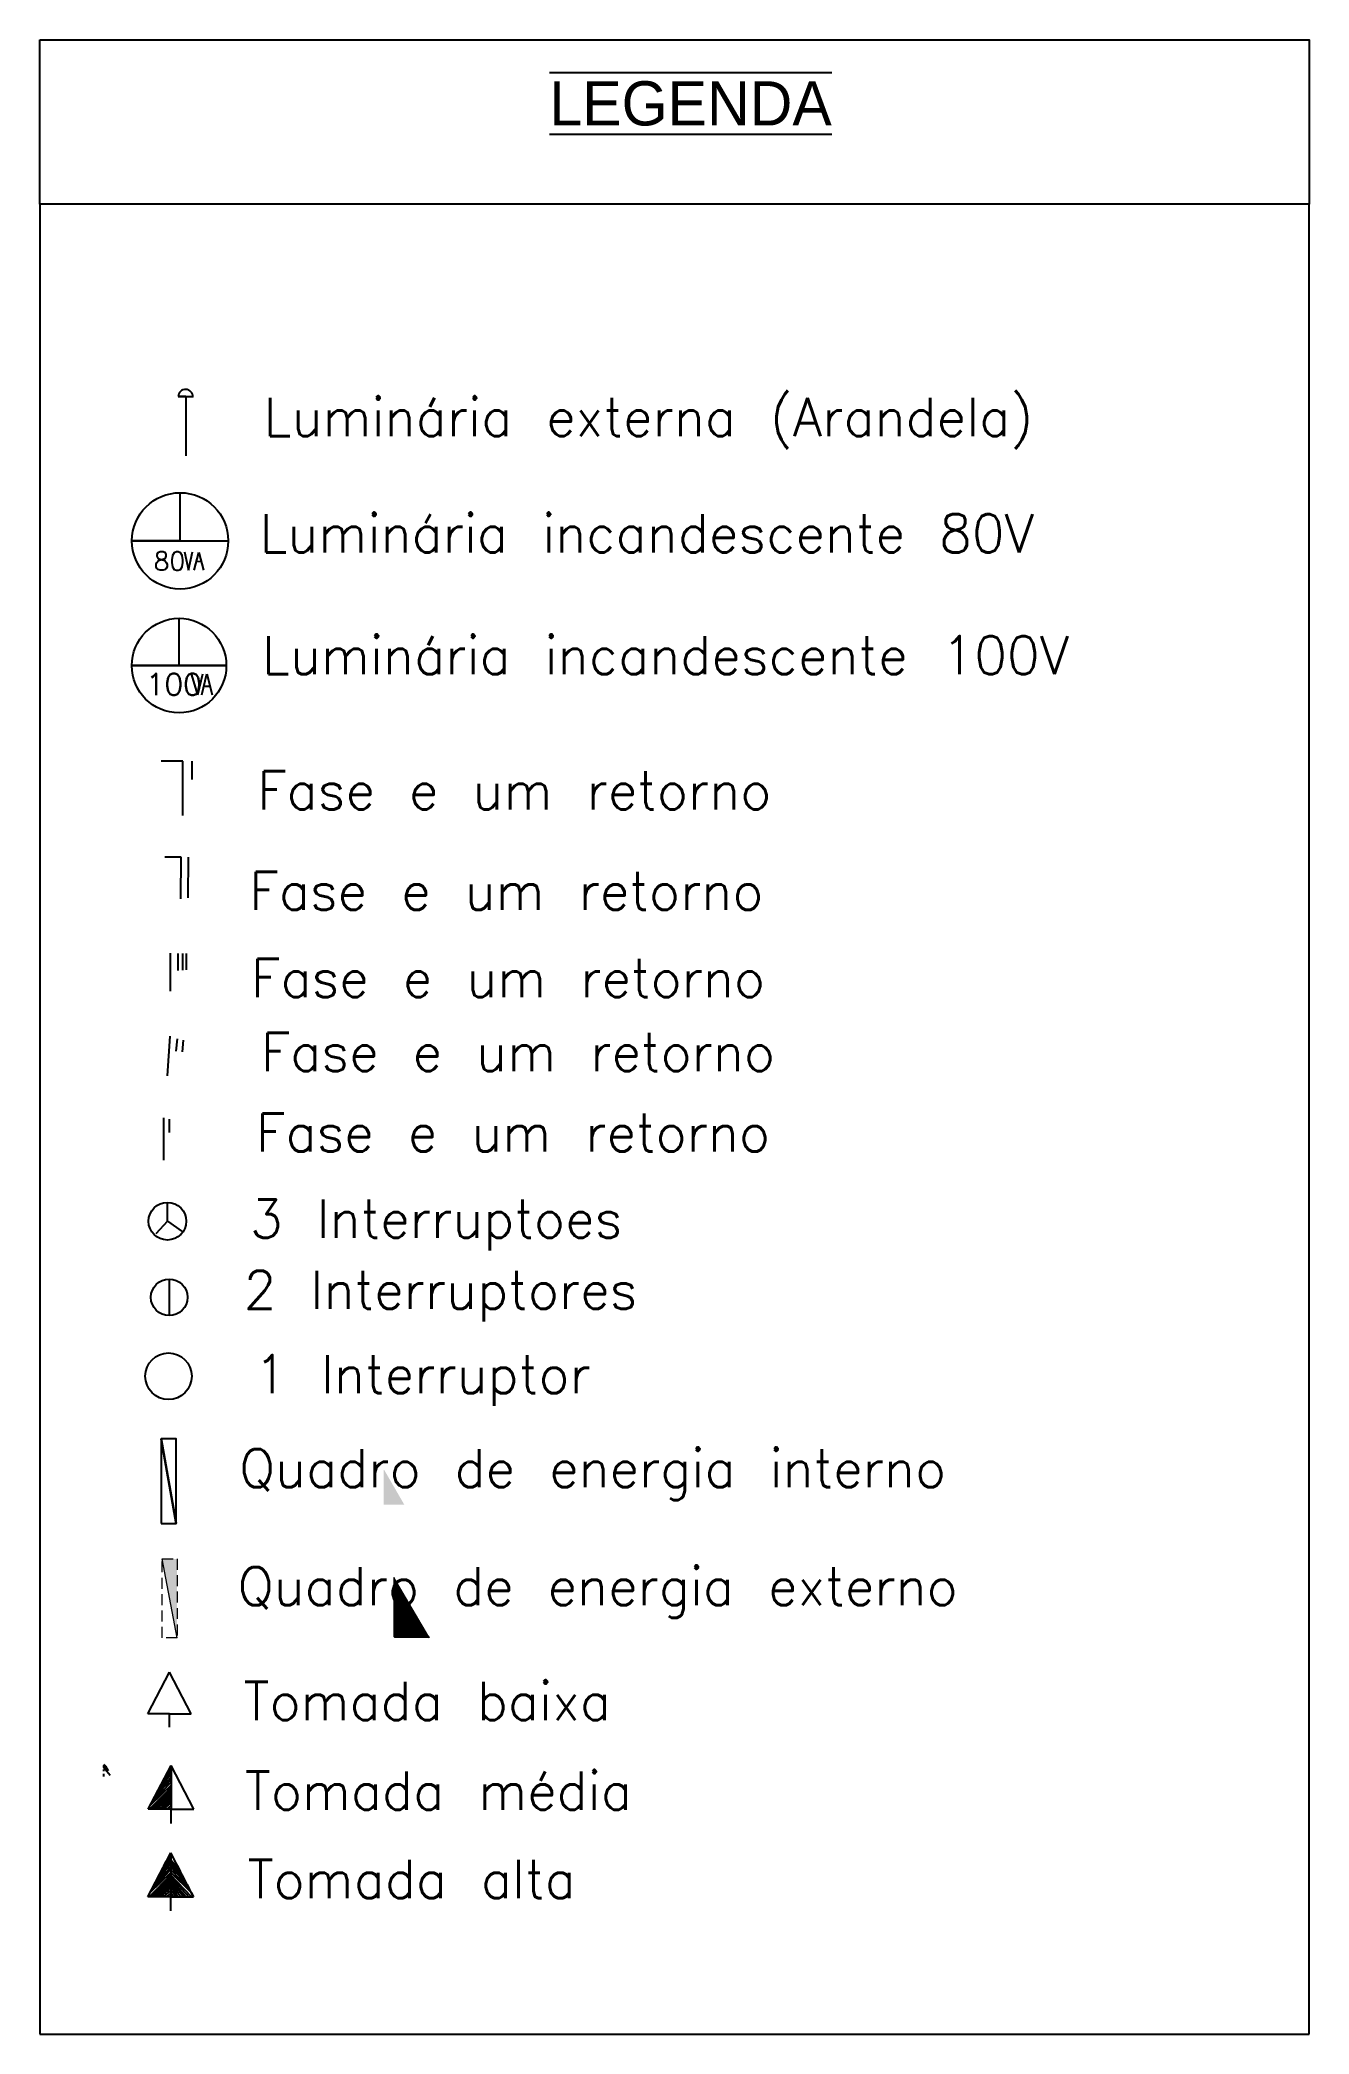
# Model space of a CAD drawing. Extents: x 15 to 36091, y -61 to 20359.
# Drawn here: x 27469 to 36091, y 6441 to 19983 of the extents above; entities that cross this region are included whole.
import ezdxf

# ---------------------------------------------------------------- set-up
doc = ezdxf.new("R2010")
doc.units = 0
doc.header["$LTSCALE"] = 297
doc.header["$MEASUREMENT"] = 0
doc.linetypes.add('DASHED2', pattern=[0.375, 0.25, -0.125])
doc.layers.get('0').update_dxf_attribs({"linetype": 'CONTINUOUS'})
doc.layers.add('circuito1', color=211, linetype='DASHED2', lineweight=20)
doc.layers.add('circuito2', color=10, linetype='CONTINUOUS', lineweight=30)
doc.layers.add('QUADROS', color=1, linetype='CONTINUOUS')
doc.layers.add('tomadas1', color=250, linetype='CONTINUOUS')
doc.styles.get("Standard").update_dxf_attribs({"font": 'txt.shx'})
doc.styles.add('TXT', font='txt')

msp = doc.modelspace()

# ---------------------------------------------------------------- texts
at = {"linetype": 'ByBlock', "insert": (28381, 19702), "char_height": 300.17, "attachment_point": 1, "style": 'TXT'}
msp.add_mtext_dynamic_manual_height_columns('\\A1;\\pxqc;{\\fUbuntu Mono|b0|i0|c0|p49;\\L\\OLEGENDA}', width=7017.02, gutter_width=1296, heights=[1272], dxfattribs=at)
at = {"linetype": 'ByBlock', "char_height": 259.17, "attachment_point": 1}
for s, width, insert in [('Luminária externa (Arandela)', 7039.35, (28990, 17552)), ('Luminária incandescente 80V', 6667.36, (28962, 16762)), ('Luminária incandescente 100V', 6667.36, (28979, 15934)), ('Fase e um retorno', 6667.36, (28946, 15017)), ('Fase e um retorno', 6667.36, (28893, 14334)), ('Fase e um retorno', 6667.36, (28904, 13742)), ('Fase e um retorno', 6667.36, (28971, 13240)), ('Fase e um retorno', 6667.36, (28938, 12693)), ('3 Interruptoes', 6667.36, (28896, 12108)), ('2 Interruptores', 6667.36, (28854, 11625)), ('1 Interruptor', 6667.36, (28926, 11052)), ('Quadro de energia interno', 6667.36, (28823, 10413)), ('Quadro de energia externo', 6667.36, (28813, 9612)), ('Tomada baixa', 6667.36, (28852, 8832)), ('Tomada média', 6667.36, (28861, 8223)), ('Tomada alta', 6667.36, (28880, 7623))]:
    msp.add_mtext_dynamic_manual_height_columns(s, width=width, gutter_width=1296, heights=[0], dxfattribs=dict(at, insert=insert))

# ---------------------------------------------------------------- blocks, each defined once
blk = doc.blocks.new('A$Ce5f4a9b8')
for p, q in [((321, 321), (321, 642)), ((321, 321), (0, 321)), ((0, 321), (642, 321)), ((642, 321), (321, 321))]:
    blk.add_line(p, q)
at = {"linetype": 'ByBlock'}
for p, q in [((449, 122), (406, 266)), ((449, 122), (482, 266)), ((475, 122), (509, 266)), ((489, 181), (531, 182)), ((509, 266), (546, 122))]:
    blk.add_line(p, q, dxfattribs=at)
blk.add_circle((321, 321), 321)
blk.add_text('100', height=148.2).set_placement((95, 120))
blk = doc.blocks.new('A$C657a848f')
for p, q in [((147, 368), (0, 368)), ((147, 0), (147, 368)), ((208, 368), (208, 243))]:
    blk.add_line(p, q)
blk = doc.blocks.new('A$Ca9da0aac')
for p, q in [((0, 108), (257, 108)), ((140, 57), (255, 57)), ((142, 24), (256, 24)), ((145, 0), (256, 0))]:
    blk.add_line(p, q)
blk = doc.blocks.new('A$C7d9de176')
for p, q in [((288, 740), (0, 740)), ((288, 0), (288, 740)), ((410, 740), (410, 19))]:
    blk.add_line(p, q)
blk = doc.blocks.new('A$C7866854b')
for p, q in [((48, 51), (48, 101)), ((48, 51), (451, 51)), ((48, 51), (48, 0)), ((48, 0), (48, 51))]:
    blk.add_line(p, q)
blk.add_arc((50, 50), 50.4, 87.7009, 267.7009)
blk = doc.blocks.new('A$C4cfb3c52')
for p, q in [((125.5, 0), (0, 133.9)), ((31.4, 149.9), (68.9, 105.2)), ((55.4, 165.6), (91.9, 125))]:
    blk.add_line(p, q)
blk = doc.blocks.new('A$Cb19ffdc2')
for p, q in [((327, 327), (327, 654)), ((327, 327), (0, 327)), ((0, 327), (654, 327))]:
    blk.add_line(p, q)
at = {"linetype": 'ByBlock'}
for p, q in [((357, 252), (383, 127)), ((383, 127), (412, 252)), ((423, 127), (454, 247)), ((438, 187), (469, 188)), ((454, 247), (485, 129))]:
    blk.add_line(p, q, dxfattribs=at)
blk.add_circle((327, 327), 327)
at = {"insert": (148, 252), "char_height": 124.6, "attachment_point": 1}
blk.add_mtext_dynamic_manual_height_columns('80', width=157.25, gutter_width=623, heights=[0], dxfattribs=at)
blk = doc.blocks.new('A$Cf313478f')
for p, q in [((0, 0), (178.9, 103)), ((185.6, 77.4), (128.3, 45.1))]:
    blk.add_line(p, q)
blk = doc.blocks.new('A$C8bd6be3f')
for p, q in [((146, 146), (146, 291)), ((146, 146), (57, 47)), ((146, 146), (146, 146)), ((146, 146), (146, 146)), ((146, 146), (146, 146)), ((146, 146), (146, 146)), ((146, 146), (146, 146)), ((146, 146), (146, 146)), ((146, 146), (146, 146)), ((146, 146), (146, 146)), ((146, 146), (146, 146)), ((146, 146), (146, 146)), ((146, 146), (146, 146)), ((146, 146), (146, 146)), ((146, 146), (146, 146)), ((146, 146), (146, 146)), ((146, 146), (146, 146)), ((146, 146), (146, 146)), ((146, 146), (146, 146)), ((146, 146), (146, 146)), ((146, 146), (146, 146)), ((146, 146), (146, 146)), ((146, 146), (261, 65)), ((291, 146), (291, 146)), ((291, 146), (291, 146))]:
    blk.add_line(p, q)
blk.add_circle((146, 146), 146)
blk = doc.blocks.new('A$C8605a424')
blk.add_line((124, 249), (124, 0))
blk.add_circle((124, 124), 124)
blk = doc.blocks.new('A$C53cb271b')
at = {"layer": 'circuito1'}
for p, q in [((0, 537), (101, 537)), ((0, 0), (0, 537)), ((101, 537), (101, 0)), ((101, 0), (0, 0))]:
    blk.add_line(p, q, dxfattribs=at)
blk = doc.blocks.new('tomada1')
at = {"layer": 'tomadas1', "color": 0, "linetype": 'ByBlock'}
for p, q in [((22645.9, 839.1), (22700.9, 944.8)), ((22755.9, 839.1), (22700.9, 944.8)), ((22700.9, 944.8), (22700.9, 839.1)), ((22700.9, 839.1), (22645.9, 839.1)), ((22700.9, 805.3), (22700.9, 839.1)), ((22700.9, 839.1), (22755.9, 839.1))]:
    blk.add_line(p, q, dxfattribs=at)
at = {"layer": 'tomadas1', "linetype": 'ByBlock'}
for p, q in [((22666.6, 879), (22700.9, 916.7)), ((22700.9, 923.6), (22672, 889.3)), ((22677.8, 900.6), (22700.9, 927.3)), ((22700.9, 933.4), (22684.7, 913.8)), ((22684.7, 913.8), (22690, 923.9)), ((22690, 923.9), (22700.9, 936.9)), ((22700.9, 939.5), (22696.1, 935.6)), ((22700.9, 936.9), (22700.9, 939.5)), ((22700.9, 927.3), (22700.9, 933.4)), ((22700.9, 916.7), (22700.9, 923.6)), ((22648.9, 839.1), (22700.9, 891.9)), ((22700.9, 897.5), (22651, 849)), ((22700.9, 886.9), (22652.5, 839.1)), ((22655.2, 857), (22700.9, 904.7)), ((22657.1, 839.1), (22700.9, 881.2)), ((22700.9, 910.5), (22661.6, 869.3)), ((22661.6, 869.3), (22666.6, 879)), ((22700.9, 876.1), (22662.5, 839.1)), ((22666, 839.1), (22700.9, 870.4)), ((22700.9, 865.7), (22671.9, 839.1)), ((22672, 889.3), (22677.8, 900.6)), ((22700.9, 904.7), (22700.9, 910.5)), ((22700.9, 891.9), (22700.9, 897.5)), ((22700.9, 881.2), (22700.9, 886.9)), ((22700.9, 870.4), (22700.9, 876.1)), ((22700.9, 860.6), (22700.9, 865.7)), ((22652.5, 839.1), (22648.9, 839.1)), ((22651, 849), (22655.2, 857)), ((22662.5, 839.1), (22657.1, 839.1)), ((22671.9, 839.1), (22666, 839.1)), ((22676.7, 839.1), (22700.9, 860.6)), ((22682.9, 839.1), (22676.7, 839.1)), ((22700.9, 855.6), (22682.9, 839.1)), ((22691, 839.1), (22700.9, 847.2)), ((22700.9, 847.2), (22700.9, 855.6))]:
    blk.add_line(p, q, dxfattribs=at)
blk = doc.blocks.new('tomada')
at = {"layer": 'tomadas1', "color": 0, "linetype": 'ByBlock'}
for p, q in [((22843.5, 813.9), (22889.6, 902.4)), ((22935.7, 813.9), (22889.6, 902.4)), ((22889.6, 813.9), (22843.5, 813.9)), ((22889.6, 785.5), (22889.6, 813.9)), ((22889.6, 813.9), (22935.7, 813.9))]:
    blk.add_line(p, q, dxfattribs=at)
blk = doc.blocks.new('tomada2')
at = {"layer": 'tomadas1', "linetype": 'ByBlock'}
for p, q in [((29391, 9636), (29327, 9710)), ((29327, 9700), (29406, 9606)), ((29421, 9577), (29327, 9680)), ((29327, 9663), (29438, 9546)), ((29453, 9516), (29327, 9646)), ((29327, 9646), (29327, 9626)), ((29327, 9626), (29466, 9492)), ((29371, 9674), (29391, 9636)), ((29468, 9461), (29327, 9610)), ((29327, 9610), (29327, 9596)), ((29327, 9596), (29451, 9461)), ((29431, 9461), (29327, 9580)), ((29327, 9580), (29327, 9566)), ((29327, 9566), (29416, 9461)), ((29394, 9461), (29327, 9549)), ((29327, 9549), (29327, 9536)), ((29327, 9536), (29374, 9461)), ((29361, 9461), (29327, 9508)), ((29327, 9508), (29327, 9484)), ((29327, 9484), (29348, 9461)), ((29406, 9606), (29421, 9577)), ((29438, 9546), (29453, 9516)), ((29466, 9492), (29482, 9461)), ((29374, 9461), (29361, 9461)), ((29416, 9461), (29394, 9461)), ((29451, 9461), (29431, 9461)), ((29482, 9461), (29468, 9461))]:
    blk.add_line(p, q, dxfattribs=at)
at = {"layer": 'tomadas1', "linetype": 'ByBlock', "xscale": 2.823590415479828, "yscale": 2.823590415479828, "zscale": 2.823590415479828}
blk.add_blockref('tomada1', (-34771, 7092), dxfattribs=at)

# ---------------------------------------------------------------- hatches: boundary and pattern name
at = {"linetype": 'ByBlock', "true_color": 0x000000}
h = msp.add_hatch(color=18, dxfattribs=at)
h.dxf.hatch_style = 1
h.paths.add_polyline_path([(29806, 10276), (29804, 10036), (29945, 10036)])
h = msp.add_hatch(color=18, dxfattribs=at)
h.dxf.hatch_style = 1
h.paths.add_polyline_path([(29806, 10276), (29804, 10036), (29945, 10036)])
h = msp.add_hatch(color=18, dxfattribs=at)
h.dxf.hatch_style = 1
h.paths.add_polyline_path([(29806, 10276), (29804, 10036), (29945, 10036)])
at = {"linetype": 'ByBlock', "true_color": 0xffffff}
h = msp.add_hatch(color=7, dxfattribs=at)
h.dxf.hatch_style = 1
h.paths.add_polyline_path([(29806, 10276), (29804, 10036), (29945, 10036)])
at = {"linetype": 'ByBlock'}
h = msp.add_hatch(dxfattribs=at)
h.set_pattern_fill('ANSI32', color=256)
h.paths.add_polyline_path([(29877, 9541), (29877, 9136), (30115, 9136)])
at = {"layer": 'circuito1', "linetype": 'ByBlock', "true_color": 0xffffff, "transparency": 33554585}
h = msp.add_hatch(color=7, dxfattribs=at)
h.dxf.hatch_style = 1
h.paths.add_polyline_path([(28402, 9668), (28301, 9668), (28402, 9131)])

# ---------------------------------------------------------------- linework, layer by layer
at = {"linetype": 'ByBlock'}
for p, q in [((27469, 18867), (27469, 6441)), ((36091, 6441), (36091, 18867)), ((27469, 6441), (36091, 6441))]:
    msp.add_line(p, q, dxfattribs=at)
msp.add_lwpolyline([(27469, 19983), (36091, 19983), (36091, 18867), (27469, 18867)], close=True, dxfattribs=at)
msp.add_circle((28343, 10908), 158)
at = {"layer": 'circuito1', "linetype": 'ByBlock'}
msp.add_line((28402, 9131), (28301, 9668), dxfattribs=at)
at = {"layer": 'circuito2', "linetype": 'ByBlock'}
msp.add_line((28395, 9908), (28294, 10482), dxfattribs=at)
at = {"layer": 'QUADROS'}
msp.add_lwpolyline([(28294, 9908), (28395, 9908), (28395, 10482), (28294, 10482)], close=True, dxfattribs=at)
at = {"layer": 'tomadas1', "linetype": 'ByBlock'}
for p, q in [((27902, 8272), (27915, 8261)), ((27933, 8228), (27902, 8264)), ((27902, 8264), (27902, 8254)), ((27915, 8261), (27933, 8228)), ((27902, 8254), (27947, 8200)), ((27902, 8237), (27902, 8227)), ((27902, 8207), (27902, 8190))]:
    msp.add_line(p, q, dxfattribs=at)

# ---------------------------------------------------------------- block references
at = {"linetype": 'ByBlock'}
for name, p, rotation in [('A$C7866854b', (28409, 17609), 270), ('A$Ca9da0aac', (28465, 13523), 90)]:
    msp.add_blockref(name, p, dxfattribs=dict(at, rotation=rotation))
for name, p in [('A$Cb19ffdc2', (28095, 16254)), ('A$Ce5f4a9b8', (28094, 15413)), ('A$C657a848f', (28294, 14717))]:
    msp.add_blockref(name, p)
at = {"xscale": 0.3822952688176521, "yscale": 0.3822952688176521, "zscale": 0.3822952688176521, "rotation": 359.598972717747}
msp.add_blockref('A$C7d9de176', (28317, 14151), dxfattribs=at)
at = {"linetype": 'ByBlock'}
for name, p, xscale, yscale, zscale, rotation in [('A$C4cfb3c52', (28211, 13083), 1.46594039652339, 1.46594039652339, 1.46594039652339, 313.1496473731141), ('A$Cf313478f', (28312, 12376), 1.395230913720733, 1.395230913720733, 1.395230913720733, 59.98498683005373)]:
    msp.add_blockref(name, p, dxfattribs=dict(at, xscale=xscale, yscale=yscale, zscale=zscale, rotation=rotation))
at = {"xscale": 0.8756438529217186, "yscale": 0.8756438529217186, "zscale": 0.8756438529217186}
msp.add_blockref('A$C8bd6be3f', (28208, 11833), dxfattribs=at)
at = {"linetype": 'ByBlock'}
for name, p in [('A$C8605a424', (28224, 11320)), ('A$C53cb271b', (28301, 9131))]:
    msp.add_blockref(name, p, dxfattribs=at)
at = {"layer": 'tomadas1', "linetype": 'ByBlock'}
for name, p, xscale, yscale, zscale in [('tomada', (-44884, 6011), 3.199465411153286, 3.199465411153286, 3.199465411153286), ('tomada1', (-35737, 5598), 2.823590415479828, 2.823590415479828, 2.823590415479828)]:
    msp.add_blockref(name, p, dxfattribs=dict(at, xscale=xscale, yscale=yscale, zscale=zscale))
msp.add_blockref('tomada2', (-969, -2089), dxfattribs=at)

msp.set_redraw_order([(e.dxf.handle, doc.entitydb.next_handle()) for e in msp.query("TEXT MTEXT ATTDEF DIMENSION ARC_DIMENSION")])  # texts and dimensions are drawn at this point

doc.saveas('drawing.dxf')
